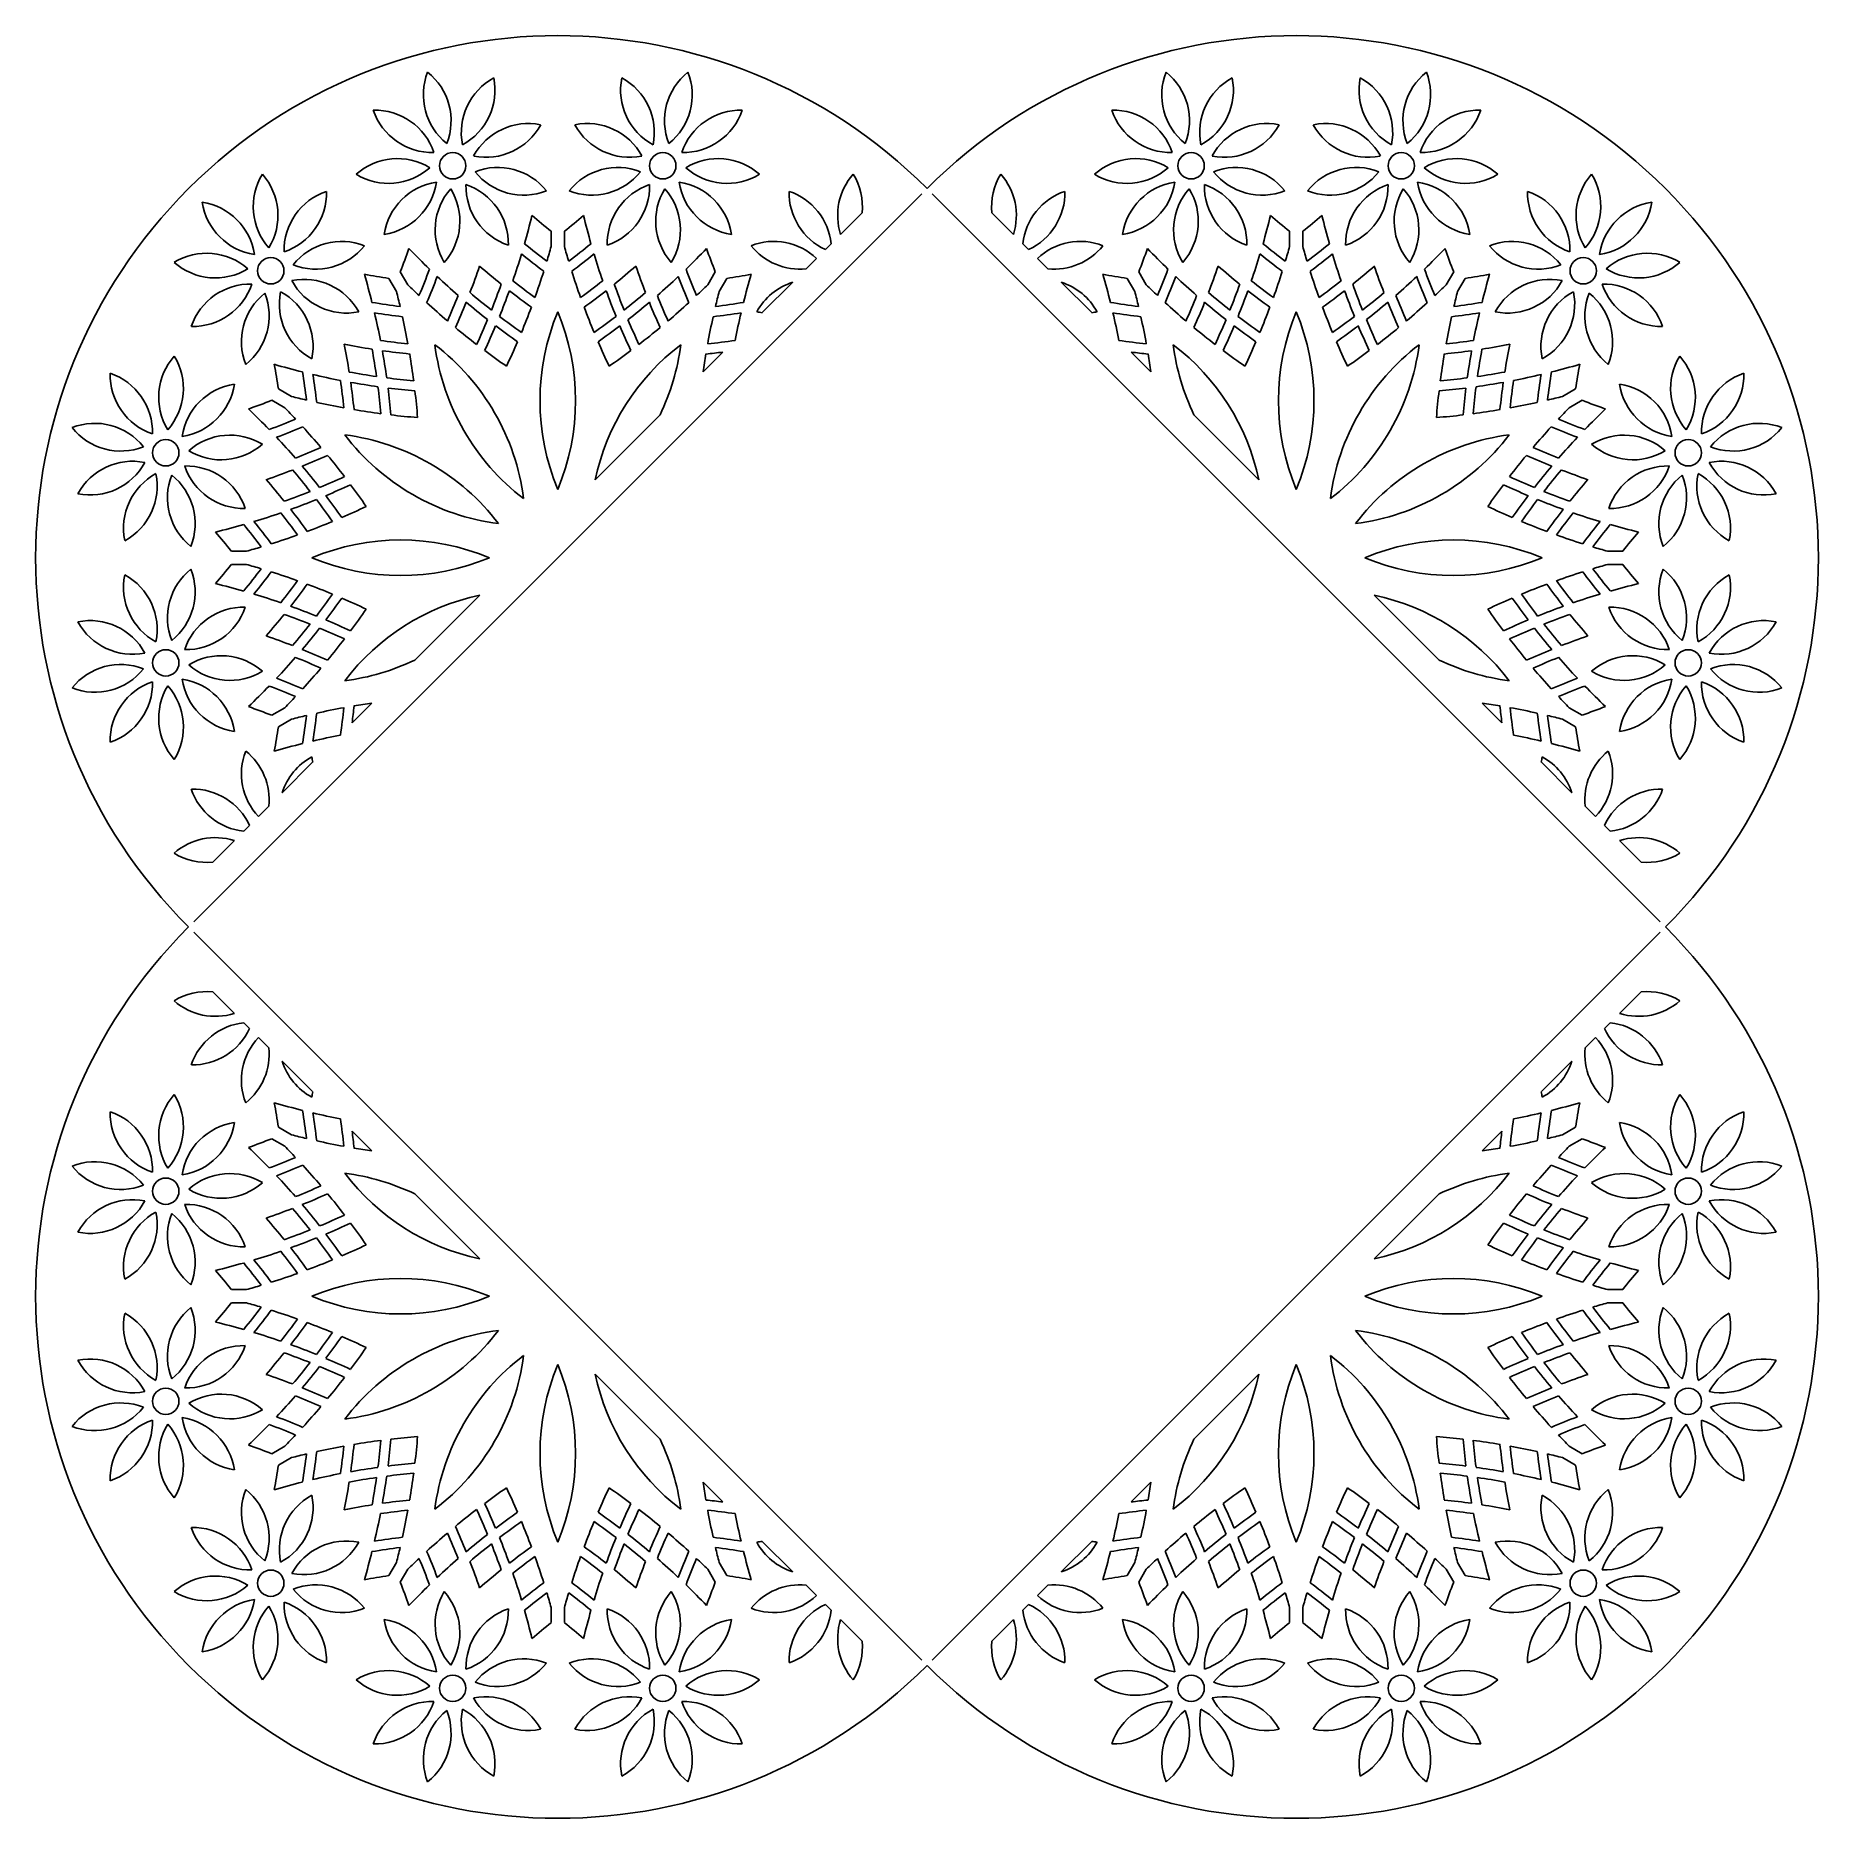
# Model space of a CAD drawing. Extents: x 75 to 323, y 18 to 265.
import ezdxf

# ---------------------------------------------------------------- set-up
doc = ezdxf.new("R2010")
doc.units = 0
doc.layers.get('0').update_dxf_attribs({"linetype": 'CONTINUOUS'})

msp = doc.modelspace()

# ---------------------------------------------------------------- linework, layer by layer
for p, q in [((96.99, 142.23), (198.05, 243.29)), ((199.52, 243.29), (300.58, 142.23)), ((186.79, 237.67), (189.76, 240.64)), ((207.81, 240.64), (210.78, 237.67)), ((146.6, 238.09), (146.6, 235.99)), ((148.43, 235.99), (148.43, 238.09)), ((249.13, 238.09), (249.13, 235.99)), ((250.97, 235.99), (250.97, 238.09)), ((184.69, 235.57), (185.48, 236.36)), ((212.09, 236.36), (212.88, 235.57)), ((182.01, 232.89), (183.45, 234.33)), ((214.12, 234.33), (215.56, 232.89)), ((124.06, 231.56), (125.11, 229.74)), ((126.69, 230.66), (125.65, 232.47)), ((169.39, 232.47), (168.34, 230.66)), ((169.93, 229.74), (170.98, 231.56)), ((175.92, 226.8), (180.14, 231.02)), ((217.43, 231.02), (221.65, 226.8)), ((226.59, 231.56), (227.64, 229.74)), ((229.23, 230.66), (228.18, 232.47)), ((271.92, 232.47), (270.87, 230.66)), ((272.46, 229.74), (273.51, 231.56)), ((167.7, 218.58), (170.45, 221.33)), ((227.12, 221.33), (229.87, 218.58)), ((110.53, 215.17), (108.72, 216.22)), ((288.85, 216.22), (287.03, 215.17)), ((107.8, 214.63), (109.62, 213.58)), ((287.95, 213.58), (289.77, 214.63)), ((152.71, 203.59), (161.72, 212.6)), ((235.85, 212.6), (244.86, 203.59)), ((104.28, 193.67), (102.19, 193.67)), ((295.38, 193.67), (293.28, 193.67)), ((102.19, 191.84), (104.28, 191.84)), ((293.28, 191.84), (295.38, 191.84)), ((127.68, 178.56), (136.68, 187.56)), ((260.88, 187.56), (269.89, 178.56)), ((109.62, 171.93), (107.8, 170.89)), ((118.95, 169.83), (121.7, 172.58)), ((275.87, 172.58), (278.62, 169.83)), ((289.77, 170.89), (287.95, 171.93)), ((108.72, 169.3), (110.53, 170.35)), ((287.03, 170.35), (288.85, 169.3)), ((109.26, 160.14), (113.48, 164.36)), ((284.09, 164.36), (288.31, 160.14)), ((105.95, 156.83), (107.39, 158.27)), ((290.18, 158.27), (291.62, 156.83)), ((99.64, 150.51), (102.61, 153.49)), ((103.92, 154.79), (104.71, 155.59)), ((292.86, 155.59), (293.65, 154.79)), ((294.96, 153.49), (297.93, 150.51)), ((96.99, 140.76), (198.05, 39.69)), ((300.58, 140.76), (199.52, 39.69)), ((99.64, 132.47), (102.61, 129.5)), ((297.93, 132.47), (294.96, 129.5)), ((103.92, 128.19), (104.71, 127.4)), ((293.65, 128.19), (292.86, 127.4)), ((105.95, 126.16), (107.39, 124.72)), ((291.62, 126.16), (290.18, 124.72)), ((109.26, 122.85), (113.48, 118.63)), ((288.31, 122.85), (284.09, 118.63)), ((109.62, 111.05), (107.8, 112.1)), ((108.72, 113.69), (110.53, 112.64)), ((118.95, 113.16), (121.7, 110.41)), ((278.62, 113.16), (275.87, 110.41)), ((288.85, 113.69), (287.03, 112.64)), ((287.95, 111.05), (289.77, 112.1)), ((127.68, 104.43), (136.68, 95.42)), ((269.89, 104.43), (260.88, 95.42)), ((102.19, 91.14), (104.28, 91.14)), ((104.28, 89.31), (102.19, 89.31)), ((295.38, 91.14), (293.28, 91.14)), ((293.28, 89.31), (295.38, 89.31)), ((152.71, 79.39), (161.72, 70.39)), ((244.86, 79.39), (235.85, 70.39)), ((107.8, 68.35), (109.62, 69.4)), ((289.77, 68.35), (287.95, 69.4)), ((110.53, 67.82), (108.72, 66.77)), ((287.03, 67.82), (288.85, 66.77)), ((167.7, 64.41), (170.45, 61.66)), ((229.87, 64.41), (227.12, 61.66)), ((175.92, 56.19), (180.14, 51.97)), ((221.65, 56.19), (217.43, 51.97)), ((124.06, 51.43), (125.11, 53.24)), ((126.69, 52.33), (125.65, 50.51)), ((169.39, 50.51), (168.34, 52.33)), ((169.93, 53.24), (170.98, 51.43)), ((227.64, 53.24), (226.59, 51.43)), ((228.18, 50.51), (229.23, 52.33)), ((270.87, 52.33), (271.92, 50.51)), ((273.51, 51.43), (272.46, 53.24)), ((182.01, 50.1), (183.45, 48.66)), ((215.56, 50.1), (214.12, 48.66)), ((184.69, 47.42), (185.48, 46.62)), ((212.88, 47.42), (212.09, 46.62)), ((146.6, 44.9), (146.6, 46.99)), ((148.43, 46.99), (148.43, 44.9)), ((186.79, 45.32), (189.76, 42.34)), ((210.78, 45.32), (207.81, 42.34)), ((249.13, 46.99), (249.13, 44.9)), ((250.97, 44.9), (250.97, 46.99))]:
    msp.add_line(p, q)
for centre in [(132.93, 247.19), (162.1, 247.19), (235.46, 247.19), (264.64, 247.19), (107.67, 232.61), (289.9, 232.61), (93.09, 207.34), (304.48, 207.34), (93.09, 178.17), (304.48, 178.17), (93.09, 104.81), (304.48, 104.81), (93.09, 75.64), (304.48, 75.64), (107.67, 50.38), (289.9, 50.38), (132.93, 35.79), (162.1, 35.79), (235.46, 35.79), (264.64, 35.79)]:
    msp.add_circle(centre, 1.83)
for centre, radius, start, end in [((147.52, 192.76), 72.5, 45, 225), ((250.05, 192.76), 72.5, 315, 135), ((137.5, 257.05), 8.65, 158.607, 231.393), ((124.05, 253.44), 8.65, 338.607, 51.393), ((170.99, 253.44), 8.65, 128.607, 201.393), ((157.54, 257.05), 8.65, 308.607, 21.393), ((240.03, 257.05), 8.65, 158.607, 231.393), ((226.58, 253.44), 8.65, 338.607, 51.393), ((273.52, 253.44), 8.65, 128.607, 201.393), ((260.07, 257.05), 8.65, 308.607, 21.393), ((142.77, 251.81), 8.65, 118.607, 191.393), ((130.15, 257.69), 8.65, 298.607, 11.393), ((164.89, 257.69), 8.65, 168.607, 241.393), ((152.27, 251.81), 8.65, 348.607, 61.393), ((245.3, 251.81), 8.65, 118.607, 191.393), ((232.68, 257.69), 8.65, 298.607, 11.393), ((267.42, 257.69), 8.65, 168.607, 241.393), ((254.8, 251.81), 8.65, 348.607, 61.393), ((130.1, 257.68), 8.65, 198.607, 271.393), ((122.11, 246.27), 8.65, 18.607, 91.393), ((143.43, 244.41), 8.65, 78.607, 151.393), ((137.55, 257.02), 8.65, 258.607, 331.393), ((151.61, 244.41), 8.65, 28.607, 101.393), ((157.49, 257.02), 8.65, 208.607, 281.393), ((172.93, 246.27), 8.65, 88.607, 161.393), ((164.94, 257.68), 8.65, 268.607, 341.393), ((232.63, 257.68), 8.65, 198.607, 271.393), ((224.64, 246.27), 8.65, 18.607, 91.393), ((245.96, 244.41), 8.65, 78.607, 151.393), ((240.08, 257.02), 8.65, 258.607, 331.393), ((254.14, 244.41), 8.65, 28.607, 101.393), ((260.02, 257.02), 8.65, 208.607, 281.393), ((275.46, 246.27), 8.65, 88.607, 161.393), ((267.47, 257.68), 8.65, 268.607, 341.393), ((125.24, 239.53), 8.65, 58.607, 131.393), ((169.8, 239.53), 8.65, 48.607, 121.393), ((227.77, 239.53), 8.65, 58.607, 131.393), ((272.33, 239.53), 8.65, 48.607, 121.393), ((113.88, 241.52), 8.65, 148.607, 221.393), ((100.01, 240.3), 8.65, 328.607, 41.393), ((124.02, 253.4), 8.65, 238.607, 311.393), ((139.18, 238.31), 8.65, 38.607, 111.393), ((142.79, 251.76), 8.65, 218.607, 291.393), ((155.85, 238.31), 8.65, 68.607, 141.393), ((152.25, 251.76), 8.65, 248.607, 321.393), ((171.02, 253.4), 8.65, 228.607, 301.393), ((195.03, 240.3), 8.65, 138.607, 197.7323), ((181.16, 241.52), 8.65, 354.183, 31.393), ((216.41, 241.52), 8.65, 148.607, 185.817), ((202.54, 240.3), 8.65, 342.2677, 41.393), ((226.55, 253.4), 8.65, 238.607, 311.393), ((241.72, 238.31), 8.65, 38.607, 111.393), ((245.32, 251.76), 8.65, 218.607, 291.393), ((258.38, 238.31), 8.65, 68.607, 141.393), ((254.78, 251.76), 8.65, 248.607, 321.393), ((273.55, 253.4), 8.65, 228.607, 301.393), ((297.56, 240.3), 8.65, 138.607, 211.393), ((283.69, 241.52), 8.65, 318.607, 31.393), ((118.16, 235.44), 8.65, 108.607, 181.393), ((106.75, 243.43), 8.65, 288.607, 1.393), ((131.96, 236.37), 8.65, 98.607, 171.393), ((122.12, 246.22), 8.65, 278.607, 351.393), ((139.14, 238.28), 8.65, 138.607, 211.393), ((125.27, 239.49), 8.65, 318.607, 31.393), ((132.01, 236.37), 8.65, 358.607, 71.393), ((143.42, 244.36), 8.65, 178.607, 251.393), ((163.03, 236.37), 8.65, 108.607, 181.393), ((151.62, 244.36), 8.65, 288.607, 1.393), ((169.77, 239.49), 8.65, 148.607, 221.393), ((155.9, 238.28), 8.65, 328.607, 41.393), ((163.08, 236.37), 8.65, 8.607, 81.393), ((172.92, 246.22), 8.65, 188.607, 261.393), ((176.88, 235.44), 8.65, 6.0992, 71.393), ((188.29, 243.43), 8.65, 178.607, 245.3902), ((220.69, 235.44), 8.65, 108.607, 173.9008), ((209.28, 243.43), 8.65, 294.6098, 1.393), ((234.49, 236.37), 8.65, 98.607, 171.393), ((224.65, 246.22), 8.65, 278.607, 351.393), ((241.67, 238.28), 8.65, 138.607, 211.393), ((227.8, 239.49), 8.65, 318.607, 31.393), ((234.54, 236.37), 8.65, 358.607, 71.393), ((245.95, 244.36), 8.65, 178.607, 251.393), ((265.56, 236.37), 8.65, 108.607, 181.393), ((254.15, 244.36), 8.65, 288.607, 1.393), ((272.3, 239.49), 8.65, 148.607, 221.393), ((258.43, 238.28), 8.65, 328.607, 41.393), ((265.61, 236.37), 8.65, 8.607, 81.393), ((275.45, 246.22), 8.65, 188.607, 261.393), ((279.41, 235.44), 8.65, 358.607, 71.393), ((290.82, 243.43), 8.65, 178.607, 251.393), ((96.85, 233.58), 8.65, 8.607, 81.393), ((106.7, 243.42), 8.65, 188.607, 261.393), ((46.38, 263.93), 100.38, 344.0626, 346.3747), ((199.52, 304.97), 85.28, 229.328, 231.6485), ((95.52, 304.97), 85.28, 308.3515, 310.672), ((248.65, 263.93), 100.38, 193.6253, 195.9374), ((148.92, 263.93), 100.38, 344.0626, 346.3747), ((302.05, 304.97), 85.28, 229.328, 231.6485), ((198.05, 304.97), 85.28, 308.3515, 310.672), ((351.18, 263.93), 100.38, 193.6253, 195.9374), ((290.87, 243.42), 8.65, 278.607, 351.393), ((300.72, 233.58), 8.65, 98.607, 171.393), ((117.53, 228.04), 8.65, 68.607, 141.393), ((113.92, 241.49), 8.65, 248.607, 321.393), ((46.38, 263.93), 85.28, 338.3515, 340.672), ((199.52, 304.97), 100.38, 223.6253, 225.9374), ((199.52, 304.97), 88.94, 230.4674, 233.01), ((46.38, 263.93), 104.04, 343.2371, 344.4216), ((248.65, 263.93), 104.04, 195.5784, 196.7629), ((95.52, 304.97), 88.94, 306.99, 309.5326), ((95.52, 304.97), 100.38, 314.0626, 316.3747), ((248.65, 263.93), 85.28, 199.328, 201.6485), ((177.51, 228.04), 8.65, 46.65, 111.393), ((181.12, 241.49), 8.65, 218.607, 275.9114), ((220.06, 228.04), 8.65, 68.607, 133.35), ((216.45, 241.49), 8.65, 264.0886, 321.393), ((148.92, 263.93), 85.28, 338.3515, 340.672), ((302.05, 304.97), 100.38, 223.6253, 225.9374), ((302.05, 304.97), 88.94, 230.4674, 233.01), ((148.92, 263.93), 104.04, 343.2371, 344.4216), ((351.18, 263.93), 104.04, 195.5784, 196.7629), ((198.05, 304.97), 88.94, 306.99, 309.5326), ((198.05, 304.97), 100.38, 314.0626, 316.3747), ((351.18, 263.93), 85.28, 199.328, 201.6485), ((280.04, 228.04), 8.65, 38.607, 111.393), ((283.65, 241.49), 8.65, 218.607, 291.393), ((98.76, 226.4), 8.65, 48.607, 121.393), ((99.97, 240.27), 8.65, 228.607, 301.393), ((46.38, 263.93), 88.94, 336.99, 339.5326), ((46.38, 263.93), 95.35, 338.8842, 341.2393), ((199.52, 304.97), 95.35, 228.7607, 231.1158), ((46.38, 263.93), 100.38, 340.9753, 343.2113), ((199.52, 304.97), 90.31, 230.8397, 233.3237), ((95.52, 304.97), 90.31, 306.6763, 309.1603), ((248.65, 263.93), 100.38, 196.7887, 199.0247), ((95.52, 304.97), 95.35, 308.8842, 311.2393), ((248.65, 263.93), 95.35, 198.7607, 201.1158), ((248.65, 263.93), 88.94, 200.4674, 203.01), ((148.92, 263.93), 88.94, 336.99, 339.5326), ((148.92, 263.93), 95.35, 338.8842, 341.2393), ((302.05, 304.97), 95.35, 228.7607, 231.1158), ((148.92, 263.93), 100.38, 340.9753, 343.2113), ((302.05, 304.97), 90.31, 230.8397, 233.3237), ((198.05, 304.97), 90.31, 306.6763, 309.1603), ((351.18, 263.93), 100.38, 196.7887, 199.0247), ((198.05, 304.97), 95.35, 308.8842, 311.2393), ((351.18, 263.93), 95.35, 198.7607, 201.1158), ((351.18, 263.93), 88.94, 200.4674, 203.01), ((298.81, 226.4), 8.65, 58.607, 131.393), ((297.6, 240.27), 8.65, 238.607, 311.393), ((104.83, 222.12), 8.65, 88.607, 161.393), ((96.85, 233.53), 8.65, 268.607, 341.393), ((112.28, 222.77), 8.65, 28.607, 101.393), ((118.17, 235.39), 8.65, 208.607, 281.393), ((136.45, 315.93), 85.28, 259.328, 261.6485), ((24.35, 203.83), 100.38, 14.0626, 16.3747), ((199.52, 304.97), 104.04, 225.5784, 226.7629), ((46.38, 263.93), 90.31, 336.6763, 339.1603), ((199.52, 304.97), 100.38, 226.7887, 229.0247), ((46.38, 263.93), 99.01, 338.1894, 340.4154), ((199.52, 304.97), 93.97, 231.7055, 234.0499), ((46.38, 263.93), 104.04, 340.3176, 342.4341), ((248.65, 263.93), 104.04, 197.5659, 199.6824), ((95.52, 304.97), 93.97, 305.9501, 308.2945), ((248.65, 263.93), 99.01, 199.5846, 201.8106), ((95.52, 304.97), 100.38, 310.9753, 313.2113), ((248.65, 263.93), 90.31, 200.8397, 203.3237), ((95.52, 304.97), 104.04, 313.2371, 314.4216), ((158.59, 315.93), 85.28, 278.3515, 280.672), ((270.69, 203.83), 100.38, 163.6253, 165.9374), ((182.75, 222.77), 8.65, 107.6061, 151.393), ((214.81, 222.77), 8.65, 28.607, 72.3939), ((238.98, 315.93), 85.28, 259.328, 261.6485), ((126.88, 203.83), 100.38, 14.0626, 16.3747), ((302.05, 304.97), 104.04, 225.5784, 226.7629), ((148.92, 263.93), 90.31, 336.6763, 339.1603), ((302.05, 304.97), 100.38, 226.7887, 229.0247), ((148.92, 263.93), 99.01, 338.1894, 340.4154), ((302.05, 304.97), 93.97, 231.7055, 234.0499), ((148.92, 263.93), 104.04, 340.3176, 342.4341), ((351.18, 263.93), 104.04, 197.5659, 199.6824), ((198.05, 304.97), 93.97, 305.9501, 308.2945), ((351.18, 263.93), 99.01, 199.5846, 201.8106), ((198.05, 304.97), 100.38, 310.9753, 313.2113), ((351.18, 263.93), 90.31, 200.8397, 203.3237), ((198.05, 304.97), 104.04, 313.2371, 314.4216), ((261.12, 315.93), 85.28, 278.3515, 280.672), ((373.22, 203.83), 100.38, 163.6253, 165.9374), ((285.28, 222.77), 8.65, 78.607, 151.393), ((279.4, 235.39), 8.65, 258.607, 331.393), ((292.73, 222.12), 8.65, 18.607, 91.393), ((300.72, 233.53), 8.65, 198.607, 271.393), ((112.24, 222.75), 8.65, 128.607, 201.393), ((98.79, 226.36), 8.65, 308.607, 21.393), ((117.5, 227.99), 8.65, 168.607, 241.393), ((104.89, 222.11), 8.65, 348.607, 61.393), ((136.45, 315.93), 88.94, 260.4674, 263.01), ((24.35, 203.83), 104.04, 13.2371, 14.4216), ((199.52, 304.97), 104.04, 227.5659, 229.6824), ((46.38, 263.93), 93.97, 335.9501, 338.2945), ((46.38, 263.93), 95.35, 335.7156, 338.0129), ((199.52, 304.97), 100.38, 229.8521, 232.0347), ((199.52, 304.97), 99.01, 229.5846, 231.8106), ((46.38, 263.93), 100.38, 337.9653, 340.1479), ((199.52, 304.97), 95.35, 231.9871, 234.2844), ((95.52, 304.97), 95.35, 305.7156, 308.0129), ((248.65, 263.93), 100.38, 199.8521, 202.0347), ((95.52, 304.97), 99.01, 308.1894, 310.4154), ((95.52, 304.97), 100.38, 307.9653, 310.1479), ((248.65, 263.93), 95.35, 201.9871, 204.2844), ((248.65, 263.93), 93.97, 201.7055, 204.0499), ((95.52, 304.97), 104.04, 310.3176, 312.4341), ((270.69, 203.83), 104.04, 165.5784, 166.7629), ((158.59, 315.93), 88.94, 276.99, 279.5326), ((238.98, 315.93), 88.94, 260.4674, 263.01), ((126.88, 203.83), 104.04, 13.2371, 14.4216), ((302.05, 304.97), 104.04, 227.5659, 229.6824), ((148.92, 263.93), 93.97, 335.9501, 338.2945), ((148.92, 263.93), 95.35, 335.7156, 338.0129), ((302.05, 304.97), 100.38, 229.8521, 232.0347), ((302.05, 304.97), 99.01, 229.5846, 231.8106), ((148.92, 263.93), 100.38, 337.9653, 340.1479), ((302.05, 304.97), 95.35, 231.9871, 234.2844), ((198.05, 304.97), 95.35, 305.7156, 308.0129), ((351.18, 263.93), 100.38, 199.8521, 202.0347), ((198.05, 304.97), 99.01, 308.1894, 310.4154), ((198.05, 304.97), 100.38, 307.9653, 310.1479), ((351.18, 263.93), 95.35, 201.9871, 204.2844), ((351.18, 263.93), 93.97, 201.7055, 204.0499), ((198.05, 304.97), 104.04, 310.3176, 312.4341), ((373.22, 203.83), 104.04, 165.5784, 166.7629), ((261.12, 315.93), 88.94, 276.99, 279.5326), ((292.68, 222.11), 8.65, 118.607, 191.393), ((280.07, 227.99), 8.65, 298.607, 11.393), ((298.78, 226.36), 8.65, 158.607, 231.393), ((285.33, 222.75), 8.65, 338.607, 51.393), ((136.45, 315.93), 90.31, 260.8397, 263.3237), ((24.35, 203.83), 100.38, 10.9753, 13.2113), ((24.35, 203.83), 104.04, 10.3176, 12.4341), ((46.38, 263.93), 99.01, 335.1798, 337.3634), ((199.52, 304.97), 99.01, 232.6366, 234.8202), ((46.38, 263.93), 104.04, 337.4543, 339.5319), ((176.99, 214.58), 31.94, 157.3036, 202.6964), ((118.05, 214.58), 31.94, 337.3036, 22.6964), ((248.65, 263.93), 104.04, 200.4681, 202.5457), ((95.52, 304.97), 99.01, 305.1798, 307.3634), ((248.65, 263.93), 99.01, 202.6366, 204.8202), ((270.69, 203.83), 104.04, 167.5659, 169.6824), ((158.59, 315.93), 90.31, 276.6763, 279.1603), ((270.69, 203.83), 100.38, 166.7887, 169.0247), ((176.87, 235.39), 8.65, 258.607, 263.6805), ((220.7, 235.39), 8.65, 276.3195, 281.393), ((238.98, 315.93), 90.31, 260.8397, 263.3237), ((126.88, 203.83), 100.38, 10.9753, 13.2113), ((126.88, 203.83), 104.04, 10.3176, 12.4341), ((148.92, 263.93), 99.01, 335.1798, 337.3634), ((302.05, 304.97), 99.01, 232.6366, 234.8202), ((148.92, 263.93), 104.04, 337.4543, 339.5319), ((279.52, 214.58), 31.94, 157.3036, 202.6964), ((220.58, 214.58), 31.94, 337.3036, 22.6964), ((351.18, 263.93), 104.04, 200.4681, 202.5457), ((198.05, 304.97), 99.01, 305.1798, 307.3634), ((351.18, 263.93), 99.01, 202.6366, 204.8202), ((373.22, 203.83), 104.04, 167.5659, 169.6824), ((261.12, 315.93), 90.31, 276.6763, 279.1603), ((373.22, 203.83), 100.38, 166.7887, 169.0247), ((136.45, 315.93), 93.97, 261.7055, 264.0499), ((199.52, 304.97), 104.04, 230.4681, 232.5457), ((46.38, 263.93), 100.38, 335.0097, 337.1547), ((199.52, 304.97), 100.38, 232.8453, 234.9903), ((95.52, 304.97), 100.38, 305.0097, 307.1547), ((248.65, 263.93), 100.38, 202.8453, 204.9903), ((95.52, 304.97), 104.04, 307.4543, 309.5319), ((158.59, 315.93), 93.97, 275.9501, 278.2945), ((238.98, 315.93), 93.97, 261.7055, 264.0499), ((302.05, 304.97), 104.04, 230.4681, 232.5457), ((148.92, 263.93), 100.38, 335.0097, 337.1547), ((302.05, 304.97), 100.38, 232.8453, 234.9903), ((198.05, 304.97), 100.38, 305.0097, 307.1547), ((351.18, 263.93), 100.38, 202.8453, 204.9903), ((198.05, 304.97), 104.04, 307.4543, 309.5319), ((261.12, 315.93), 93.97, 275.9501, 278.2945), ((100.75, 215.04), 8.65, 138.607, 211.393), ((86.88, 216.26), 8.65, 318.607, 31.393), ((136.45, 315.93), 95.35, 258.7607, 261.1158), ((24.35, 203.83), 95.35, 8.8842, 11.2393), ((24.35, 203.83), 99.01, 8.1894, 10.4154), ((136.45, 315.93), 95.35, 261.9871, 264.2844), ((24.35, 203.83), 100.38, 7.9653, 10.1479), ((24.35, 203.83), 104.04, 7.4543, 9.5319), ((162.13, 226.39), 31.94, 187.3036, 232.6964), ((111.09, 196.93), 31.94, 7.3036, 52.6964), ((199.52, 304.97), 104.04, 233.3192, 235.3698), ((46.38, 263.93), 104.04, 334.6302, 336.6808), ((183.95, 196.93), 31.94, 127.3036, 167.9513), ((248.65, 263.93), 104.04, 203.3192, 205.3698), ((95.52, 304.97), 104.04, 304.6302, 306.6808), ((132.91, 226.39), 31.94, 334.4177, 352.6964), ((270.69, 203.83), 104.04, 170.4681, 171.8498), ((158.59, 315.93), 95.35, 275.7156, 277.1425), ((238.98, 315.93), 95.35, 262.8575, 264.2844), ((126.88, 203.83), 104.04, 8.1502, 9.5319), ((264.66, 226.39), 31.94, 187.3036, 205.5823), ((213.62, 196.93), 31.94, 12.0487, 52.6964), ((302.05, 304.97), 104.04, 233.3192, 235.3698), ((148.92, 263.93), 104.04, 334.6302, 336.6808), ((286.48, 196.93), 31.94, 127.3036, 172.6964), ((235.44, 226.39), 31.94, 307.3036, 352.6964), ((351.18, 263.93), 104.04, 203.3192, 205.3698), ((198.05, 304.97), 104.04, 304.6302, 306.6808), ((373.22, 203.83), 104.04, 170.4681, 172.5457), ((261.12, 315.93), 95.35, 275.7156, 278.0129), ((373.22, 203.83), 100.38, 169.8521, 172.0347), ((373.22, 203.83), 99.01, 169.5846, 171.8106), ((261.12, 315.93), 95.35, 278.8842, 281.2393), ((373.22, 203.83), 95.35, 168.7607, 171.1158), ((310.69, 216.26), 8.65, 148.607, 221.393), ((296.82, 215.04), 8.65, 328.607, 41.393), ((94.01, 218.17), 8.65, 178.607, 251.393), ((82.6, 210.18), 8.65, 358.607, 71.393), ((136.45, 315.93), 100.38, 253.6253, 255.9374), ((24.35, 203.83), 85.28, 8.3515, 10.672), ((24.35, 203.83), 88.94, 6.99, 9.5326), ((136.45, 315.93), 100.38, 256.7887, 259.0247), ((24.35, 203.83), 90.31, 6.6763, 9.1603), ((136.45, 315.93), 99.01, 259.5846, 261.8106), ((261.12, 315.93), 99.01, 278.1894, 280.4154), ((261.12, 315.93), 100.38, 280.9753, 283.2113), ((373.22, 203.83), 90.31, 170.8397, 173.3237), ((373.22, 203.83), 88.94, 170.4674, 173.01), ((261.12, 315.93), 100.38, 284.0626, 286.3747), ((373.22, 203.83), 85.28, 169.328, 171.6485), ((314.97, 210.18), 8.65, 108.607, 181.393), ((303.56, 218.17), 8.65, 288.607, 1.393), ((103.9, 208.32), 8.65, 98.607, 171.393), ((94.06, 218.16), 8.65, 278.607, 351.393), ((24.35, 203.83), 93.97, 5.9501, 8.2945), ((136.45, 315.93), 100.38, 259.8521, 262.0347), ((24.35, 203.83), 95.35, 5.7156, 8.0129), ((24.35, 203.83), 99.01, 5.1798, 7.3634), ((136.45, 315.93), 99.01, 262.6366, 264.8202), ((136.45, 315.93), 100.38, 262.8453, 264.9903), ((24.35, 203.83), 100.38, 5.0097, 7.1547), ((24.35, 203.83), 104.04, 4.6302, 6.6808), ((373.22, 203.83), 104.04, 173.3192, 175.3698), ((261.12, 315.93), 100.38, 275.0097, 277.1547), ((261.12, 315.93), 99.01, 275.1798, 277.3634), ((373.22, 203.83), 100.38, 172.8453, 174.9903), ((373.22, 203.83), 99.01, 172.6366, 174.8202), ((261.12, 315.93), 100.38, 277.9653, 280.1479), ((373.22, 203.83), 95.35, 171.9871, 174.2844), ((373.22, 203.83), 93.97, 171.7055, 174.0499), ((293.67, 208.32), 8.65, 8.607, 81.393), ((303.51, 218.16), 8.65, 188.607, 261.393), ((76.34, 293.89), 85.28, 289.328, 291.6485), ((35.31, 140.76), 100.38, 44.0626, 46.3747), ((35.31, 140.76), 104.04, 43.2371, 44.4216), ((136.45, 315.93), 104.04, 255.5784, 256.7629), ((136.45, 315.93), 104.04, 257.5659, 259.6824), ((136.45, 315.93), 104.04, 260.4681, 262.5457), ((261.12, 315.93), 104.04, 277.4543, 279.5319), ((261.12, 315.93), 104.04, 280.3176, 282.4341), ((261.12, 315.93), 104.04, 283.2371, 284.4216), ((362.26, 140.76), 104.04, 135.5784, 136.7629), ((321.23, 293.89), 85.28, 248.3515, 250.672), ((362.26, 140.76), 100.38, 133.6253, 135.9374), ((83.23, 202.78), 8.65, 38.607, 111.393), ((86.83, 216.23), 8.65, 218.607, 291.393), ((76.34, 293.89), 88.94, 290.4674, 293.01), ((76.34, 293.89), 90.31, 290.8397, 293.3237), ((35.31, 140.76), 104.04, 40.3176, 42.4341), ((136.45, 315.93), 104.04, 263.3192, 265.3698), ((261.12, 315.93), 104.04, 274.6302, 276.6808), ((362.26, 140.76), 104.04, 137.5659, 139.6824), ((321.23, 293.89), 90.31, 246.6763, 249.1603), ((321.23, 293.89), 88.94, 246.99, 249.5326), ((314.34, 202.78), 8.65, 68.607, 141.393), ((310.73, 216.23), 8.65, 248.607, 321.393), ((102, 201.14), 8.65, 58.607, 131.393), ((100.78, 215.01), 8.65, 238.607, 311.393), ((35.31, 140.76), 100.38, 40.9753, 43.2113), ((76.34, 293.89), 93.97, 291.7055, 294.0499), ((143.35, 229.19), 31.94, 217.3036, 262.6964), ((113.88, 178.15), 31.94, 37.3036, 82.6964), ((283.69, 178.15), 31.94, 97.3036, 142.6964), ((254.22, 229.19), 31.94, 277.3036, 322.6964), ((321.23, 293.89), 93.97, 245.9501, 248.2945), ((362.26, 140.76), 100.38, 136.7887, 139.0247), ((295.57, 201.14), 8.65, 48.607, 121.393), ((296.79, 215.01), 8.65, 228.607, 301.393), ((88.47, 197.51), 8.65, 78.607, 151.393), ((82.59, 210.13), 8.65, 258.607, 331.393), ((103.91, 208.26), 8.65, 198.607, 271.393), ((95.92, 196.86), 8.65, 18.607, 91.393), ((76.34, 293.89), 95.35, 291.9871, 294.2844), ((35.31, 140.76), 100.38, 37.9653, 40.1479), ((35.31, 140.76), 104.04, 37.4543, 39.5319), ((362.26, 140.76), 104.04, 140.4681, 142.5457), ((321.23, 293.89), 95.35, 245.7156, 248.0129), ((362.26, 140.76), 100.38, 139.8521, 142.0347), ((293.66, 208.26), 8.65, 268.607, 341.393), ((301.65, 196.86), 8.65, 88.607, 161.393), ((309.1, 197.51), 8.65, 28.607, 101.393), ((314.98, 210.13), 8.65, 208.607, 281.393), ((95.87, 196.85), 8.65, 118.607, 191.393), ((83.25, 202.73), 8.65, 298.607, 11.393), ((101.97, 201.09), 8.65, 158.607, 231.393), ((88.52, 197.49), 8.65, 338.607, 51.393), ((76.34, 293.89), 95.35, 288.7607, 291.1158), ((35.31, 140.76), 95.35, 38.8842, 41.2393), ((35.31, 140.76), 99.01, 38.1894, 40.4154), ((76.34, 293.89), 99.01, 292.6366, 294.8202), ((321.23, 293.89), 99.01, 245.1798, 247.3634), ((362.26, 140.76), 99.01, 139.5846, 141.8106), ((321.23, 293.89), 95.35, 248.8842, 251.2393), ((362.26, 140.76), 95.35, 138.7607, 141.1158), ((309.05, 197.49), 8.65, 128.607, 201.393), ((295.6, 201.09), 8.65, 308.607, 21.393), ((314.32, 202.73), 8.65, 168.607, 241.393), ((301.7, 196.85), 8.65, 348.607, 61.393), ((76.34, 293.89), 99.01, 289.5846, 291.8106), ((76.34, 293.89), 100.38, 289.8521, 292.0347), ((35.31, 140.76), 99.01, 35.1798, 37.3634), ((76.34, 293.89), 100.38, 292.8453, 294.9903), ((35.31, 140.76), 100.38, 35.0097, 37.1547), ((35.31, 140.76), 104.04, 34.6302, 36.6808), ((362.26, 140.76), 104.04, 143.3192, 145.3698), ((321.23, 293.89), 100.38, 245.0097, 247.1547), ((362.26, 140.76), 100.38, 142.8453, 144.9903), ((362.26, 140.76), 99.01, 142.6366, 144.8202), ((321.23, 293.89), 100.38, 247.9653, 250.1479), ((321.23, 293.89), 99.01, 248.1894, 250.4154), ((76.34, 293.89), 100.38, 286.7887, 289.0247), ((35.31, 140.76), 93.97, 35.9501, 38.2945), ((35.31, 140.76), 95.35, 35.7156, 38.0129), ((76.34, 293.89), 104.04, 293.3192, 295.3698), ((321.23, 293.89), 104.04, 244.6302, 246.6808), ((362.26, 140.76), 95.35, 141.9871, 144.2844), ((362.26, 140.76), 93.97, 141.7055, 144.0499), ((321.23, 293.89), 100.38, 250.9753, 253.2113), ((76.34, 293.89), 100.38, 283.6253, 285.9374), ((35.31, 140.76), 85.28, 38.3515, 40.672), ((35.31, 140.76), 88.94, 36.99, 39.5326), ((35.31, 140.76), 90.31, 36.6763, 39.1603), ((76.34, 293.89), 104.04, 287.5659, 289.6824), ((76.34, 293.89), 104.04, 290.4681, 292.5457), ((321.23, 293.89), 104.04, 247.4543, 249.5319), ((321.23, 293.89), 104.04, 250.3176, 252.4341), ((362.26, 140.76), 90.31, 140.8397, 143.3237), ((362.26, 140.76), 88.94, 140.4674, 143.01), ((321.23, 293.89), 100.38, 254.0626, 256.3747), ((362.26, 140.76), 85.28, 139.328, 141.6485), ((76.34, 293.89), 104.04, 285.5784, 286.7629), ((125.69, 163.29), 31.94, 67.3036, 112.6964), ((271.88, 163.29), 31.94, 67.3036, 112.6964), ((321.23, 293.89), 104.04, 253.2371, 254.4216), ((101.97, 184.42), 8.65, 128.607, 201.393), ((88.52, 188.03), 8.65, 308.607, 21.393), ((35.31, 244.76), 85.28, 319.328, 321.6485), ((35.31, 244.76), 88.94, 320.4674, 323.01), ((76.34, 91.62), 104.04, 73.2371, 74.4216), ((35.31, 244.76), 90.31, 320.8397, 323.3237), ((76.34, 91.62), 104.04, 70.3176, 72.4341), ((125.69, 222.23), 31.94, 247.3036, 292.6964), ((271.88, 222.23), 31.94, 247.3036, 292.6964), ((321.23, 91.62), 104.04, 107.5659, 109.6824), ((362.26, 244.76), 90.31, 216.6763, 219.1603), ((321.23, 91.62), 104.04, 105.5784, 106.7629), ((362.26, 244.76), 88.94, 216.99, 219.5326), ((362.26, 244.76), 85.28, 218.3515, 220.672), ((309.05, 188.03), 8.65, 158.607, 231.393), ((295.6, 184.42), 8.65, 338.607, 51.393), ((95.87, 188.67), 8.65, 168.607, 241.393), ((83.25, 182.79), 8.65, 348.607, 61.393), ((76.34, 91.62), 100.38, 74.0626, 76.3747), ((35.31, 244.76), 93.97, 321.7055, 324.0499), ((35.31, 244.76), 95.35, 321.9871, 324.2844), ((76.34, 91.62), 104.04, 67.4543, 69.5319), ((321.23, 91.62), 104.04, 110.4681, 112.5457), ((362.26, 244.76), 95.35, 215.7156, 218.0129), ((362.26, 244.76), 93.97, 215.9501, 218.2945), ((321.23, 91.62), 100.38, 103.6253, 105.9374), ((314.32, 182.79), 8.65, 118.607, 191.393), ((301.7, 188.67), 8.65, 298.607, 11.393), ((103.91, 177.25), 8.65, 88.607, 161.393), ((95.92, 188.66), 8.65, 268.607, 341.393), ((76.34, 91.62), 100.38, 70.9753, 73.2113), ((76.34, 91.62), 100.38, 67.9653, 70.1479), ((35.31, 244.76), 99.01, 322.6366, 324.8202), ((35.31, 244.76), 100.38, 322.8453, 324.9903), ((76.34, 91.62), 104.04, 64.6302, 66.6808), ((143.35, 156.33), 31.94, 102.0487, 142.6964), ((254.22, 156.33), 31.94, 37.3036, 77.9513), ((321.23, 91.62), 104.04, 113.3192, 115.3698), ((362.26, 244.76), 100.38, 215.0097, 217.1547), ((362.26, 244.76), 99.01, 215.1798, 217.3634), ((321.23, 91.62), 100.38, 109.8521, 112.0347), ((321.23, 91.62), 100.38, 106.7887, 109.0247), ((293.66, 177.25), 8.65, 18.607, 91.393), ((301.65, 188.66), 8.65, 198.607, 271.393), ((82.59, 175.39), 8.65, 28.607, 101.393), ((88.47, 188.01), 8.65, 208.607, 281.393), ((35.31, 244.76), 95.35, 318.7607, 321.1158), ((76.34, 91.62), 99.01, 68.1894, 70.4154), ((35.31, 244.76), 99.01, 319.5846, 321.8106), ((76.34, 91.62), 100.38, 65.0097, 67.1547), ((35.31, 244.76), 104.04, 323.3192, 325.3698), ((362.26, 244.76), 104.04, 214.6302, 216.6808), ((321.23, 91.62), 100.38, 112.8453, 114.9903), ((321.23, 91.62), 99.01, 109.5846, 111.8106), ((362.26, 244.76), 99.01, 218.1894, 220.4154), ((362.26, 244.76), 95.35, 218.8842, 221.2393), ((314.98, 175.39), 8.65, 78.607, 151.393), ((309.1, 188.01), 8.65, 258.607, 331.393), ((76.34, 91.62), 95.35, 68.8842, 71.2393), ((35.31, 244.76), 100.38, 319.8521, 322.0347), ((76.34, 91.62), 99.01, 65.1798, 67.3634), ((35.31, 244.76), 104.04, 320.4681, 322.5457), ((321.23, 91.62), 99.01, 112.6366, 114.8202), ((362.26, 244.76), 104.04, 217.4543, 219.5319), ((362.26, 244.76), 100.38, 217.9653, 220.1479), ((321.23, 91.62), 95.35, 108.7607, 111.1158), ((100.78, 170.51), 8.65, 48.607, 121.393), ((35.31, 244.76), 100.38, 316.7887, 319.0247), ((76.34, 91.62), 93.97, 65.9501, 68.2945), ((76.34, 91.62), 95.35, 65.7156, 68.0129), ((113.88, 207.37), 31.94, 277.3036, 295.5823), ((283.69, 207.37), 31.94, 244.4177, 262.6964), ((321.23, 91.62), 95.35, 111.9871, 114.2844), ((321.23, 91.62), 93.97, 111.7055, 114.0499), ((362.26, 244.76), 100.38, 220.9753, 223.2113), ((296.79, 170.51), 8.65, 58.607, 131.393), ((86.83, 169.29), 8.65, 68.607, 141.393), ((83.23, 182.74), 8.65, 248.607, 321.393), ((103.9, 177.2), 8.65, 188.607, 261.393), ((94.06, 167.36), 8.65, 8.607, 81.393), ((102, 184.38), 8.65, 228.607, 301.393), ((76.34, 91.62), 90.31, 66.6763, 69.1603), ((35.31, 244.76), 104.04, 317.5659, 319.6824), ((362.26, 244.76), 104.04, 220.3176, 222.4341), ((321.23, 91.62), 90.31, 110.8397, 113.3237), ((295.57, 184.38), 8.65, 238.607, 311.393), ((293.67, 177.2), 8.65, 278.607, 351.393), ((303.51, 167.36), 8.65, 98.607, 171.393), ((310.73, 169.29), 8.65, 38.607, 111.393), ((314.34, 182.74), 8.65, 218.607, 291.393), ((82.6, 175.34), 8.65, 288.607, 1.393), ((94.01, 167.35), 8.65, 108.607, 181.393), ((100.75, 170.47), 8.65, 148.607, 221.393), ((86.88, 169.26), 8.65, 328.607, 41.393), ((35.31, 244.76), 100.38, 313.6253, 315.9374), ((76.34, 91.62), 88.94, 66.99, 69.5326), ((35.31, 244.76), 104.04, 315.5784, 316.7629), ((321.23, 91.62), 88.94, 110.4674, 113.01), ((362.26, 244.76), 104.04, 223.2371, 224.4216), ((362.26, 244.76), 100.38, 224.0626, 226.3747), ((310.69, 169.26), 8.65, 138.607, 211.393), ((296.82, 170.47), 8.65, 318.607, 31.393), ((303.56, 167.35), 8.65, 358.607, 71.393), ((314.97, 175.34), 8.65, 178.607, 251.393), ((76.34, 91.62), 85.28, 68.3515, 70.672), ((136.45, 69.59), 104.04, 103.2371, 104.4216), ((24.35, 181.69), 88.94, 350.4674, 353.01), ((24.35, 181.69), 90.31, 350.8397, 353.3237), ((136.45, 69.59), 104.04, 100.3176, 102.4341), ((24.35, 181.69), 93.97, 351.7055, 354.0499), ((24.35, 181.69), 95.35, 352.8575, 354.2844), ((136.45, 69.59), 104.04, 98.1502, 99.5319), ((261.12, 69.59), 104.04, 80.4681, 81.8498), ((373.22, 181.69), 95.35, 185.7156, 187.1425), ((261.12, 69.59), 104.04, 77.5659, 79.6824), ((373.22, 181.69), 93.97, 185.9501, 188.2945), ((373.22, 181.69), 90.31, 186.6763, 189.1603), ((261.12, 69.59), 104.04, 75.5784, 76.7629), ((373.22, 181.69), 88.94, 186.99, 189.5326), ((321.23, 91.62), 85.28, 109.328, 111.6485), ((24.35, 181.69), 85.28, 349.328, 351.6485), ((373.22, 181.69), 85.28, 188.3515, 190.672), ((112.24, 162.76), 8.65, 158.607, 223.35), ((98.79, 159.16), 8.65, 354.0886, 51.393), ((136.45, 69.59), 100.38, 104.0626, 106.3747), ((136.45, 69.59), 100.38, 100.9753, 103.2113), ((261.12, 69.59), 100.38, 76.7887, 79.0247), ((261.12, 69.59), 100.38, 73.6253, 75.9374), ((298.78, 159.16), 8.65, 128.607, 185.9114), ((285.33, 162.76), 8.65, 316.65, 21.393), ((117.5, 157.52), 8.65, 118.607, 162.3939), ((104.89, 163.41), 8.65, 6.3195, 11.393), ((292.68, 163.41), 8.65, 168.607, 173.6805), ((280.07, 157.52), 8.65, 17.6061, 61.393), ((96.85, 151.99), 8.65, 24.6098, 91.393), ((104.83, 163.39), 8.65, 198.607, 263.9008), ((300.72, 151.99), 8.65, 88.607, 155.3902), ((292.73, 163.39), 8.65, 276.0992, 341.393), ((99.97, 145.25), 8.65, 72.2677, 131.393), ((297.6, 145.25), 8.65, 48.607, 107.7323), ((98.76, 159.12), 8.65, 238.607, 275.817), ((298.81, 159.12), 8.65, 264.183, 301.393), ((147.52, 90.23), 72.5, 135, 315), ((250.05, 90.23), 72.5, 225, 45), ((98.76, 123.87), 8.65, 84.183, 121.393), ((99.97, 137.74), 8.65, 228.607, 287.7323), ((297.6, 137.74), 8.65, 252.2677, 311.393), ((298.81, 123.87), 8.65, 58.607, 95.817), ((104.83, 119.59), 8.65, 96.0992, 161.393), ((96.85, 131), 8.65, 268.607, 335.3902), ((300.72, 131), 8.65, 204.6098, 271.393), ((292.73, 119.59), 8.65, 18.607, 83.9008), ((112.24, 120.22), 8.65, 136.65, 201.393), ((98.79, 123.83), 8.65, 308.607, 5.9114), ((298.78, 123.83), 8.65, 174.0886, 231.393), ((285.33, 120.22), 8.65, 338.607, 43.35), ((117.5, 125.46), 8.65, 197.6061, 241.393), ((280.07, 125.46), 8.65, 298.607, 342.3939), ((100.75, 112.51), 8.65, 138.607, 211.393), ((86.88, 113.72), 8.65, 318.607, 31.393), ((24.35, 101.3), 85.28, 8.3515, 10.672), ((136.45, 213.4), 100.38, 253.6253, 255.9374), ((104.89, 119.58), 8.65, 348.607, 353.6805), ((292.68, 119.58), 8.65, 186.3195, 191.393), ((261.12, 213.4), 100.38, 284.0626, 286.3747), ((373.22, 101.3), 85.28, 169.328, 171.6485), ((310.69, 113.72), 8.65, 148.607, 221.393), ((296.82, 112.51), 8.65, 328.607, 41.393), ((82.6, 107.65), 8.65, 358.607, 71.393), ((94.01, 115.64), 8.65, 178.607, 251.393), ((103.9, 105.79), 8.65, 98.607, 171.393), ((94.06, 115.63), 8.65, 278.607, 351.393), ((24.35, 101.3), 88.94, 6.99, 9.5326), ((24.35, 101.3), 90.31, 6.6763, 9.1603), ((136.45, 213.4), 100.38, 256.7887, 259.0247), ((24.35, 101.3), 93.97, 5.9501, 8.2945), ((373.22, 101.3), 93.97, 171.7055, 174.0499), ((261.12, 213.4), 100.38, 280.9753, 283.2113), ((373.22, 101.3), 90.31, 170.8397, 173.3237), ((373.22, 101.3), 88.94, 170.4674, 173.01), ((293.67, 105.79), 8.65, 8.607, 81.393), ((303.51, 115.63), 8.65, 188.607, 261.393), ((314.97, 107.65), 8.65, 108.607, 181.393), ((303.56, 115.64), 8.65, 288.607, 1.393), ((76.34, 191.36), 85.28, 289.328, 291.6485), ((136.45, 213.4), 104.04, 255.5784, 256.7629), ((136.45, 213.4), 104.04, 257.5659, 259.6824), ((24.35, 101.3), 95.35, 5.7156, 7.1425), ((373.22, 101.3), 95.35, 172.8575, 174.2844), ((261.12, 213.4), 104.04, 280.3176, 282.4341), ((261.12, 213.4), 104.04, 283.2371, 284.4216), ((321.23, 191.36), 85.28, 248.3515, 250.672), ((35.31, 38.23), 100.38, 44.0626, 46.3747), ((76.34, 191.36), 88.94, 290.4674, 293.01), ((35.31, 38.23), 104.04, 43.2371, 44.4216), ((136.45, 213.4), 104.04, 260.4681, 261.8498), ((261.12, 213.4), 104.04, 278.1502, 279.5319), ((362.26, 38.23), 104.04, 135.5784, 136.7629), ((321.23, 191.36), 88.94, 246.99, 249.5326), ((362.26, 38.23), 100.38, 133.6253, 135.9374), ((83.23, 100.25), 8.65, 38.607, 111.393), ((86.83, 113.7), 8.65, 218.607, 291.393), ((102, 98.61), 8.65, 58.607, 131.393), ((76.34, 191.36), 90.31, 290.8397, 293.3237), ((35.31, 38.23), 100.38, 40.9753, 43.2113), ((35.31, 38.23), 104.04, 40.3176, 42.4341), ((113.88, 75.62), 31.94, 64.4177, 82.6964), ((143.35, 126.66), 31.94, 217.3036, 257.9513), ((254.22, 126.66), 31.94, 282.0487, 322.6964), ((283.69, 75.62), 31.94, 97.3036, 115.5823), ((362.26, 38.23), 104.04, 137.5659, 139.6824), ((321.23, 191.36), 90.31, 246.6763, 249.1603), ((362.26, 38.23), 100.38, 136.7887, 139.0247), ((295.57, 98.61), 8.65, 48.607, 121.393), ((314.34, 100.25), 8.65, 68.607, 141.393), ((310.73, 113.7), 8.65, 248.607, 321.393), ((100.78, 112.47), 8.65, 238.607, 311.393), ((76.34, 191.36), 93.97, 291.7055, 294.0499), ((76.34, 191.36), 95.35, 291.9871, 294.2844), ((35.31, 38.23), 104.04, 37.4543, 39.5319), ((362.26, 38.23), 104.04, 140.4681, 142.5457), ((321.23, 191.36), 95.35, 245.7156, 248.0129), ((321.23, 191.36), 93.97, 245.9501, 248.2945), ((296.79, 112.47), 8.65, 228.607, 301.393), ((88.47, 94.98), 8.65, 78.607, 151.393), ((82.59, 107.6), 8.65, 258.607, 331.393), ((95.87, 94.32), 8.65, 118.607, 191.393), ((83.25, 100.2), 8.65, 298.607, 11.393), ((101.97, 98.56), 8.65, 158.607, 231.393), ((88.52, 94.96), 8.65, 338.607, 51.393), ((95.92, 94.33), 8.65, 18.607, 91.393), ((103.91, 105.73), 8.65, 198.607, 271.393), ((76.34, 191.36), 95.35, 288.7607, 291.1158), ((35.31, 38.23), 99.01, 38.1894, 40.4154), ((35.31, 38.23), 100.38, 37.9653, 40.1479), ((76.34, 191.36), 99.01, 292.6366, 294.8202), ((321.23, 191.36), 99.01, 245.1798, 247.3634), ((362.26, 38.23), 100.38, 139.8521, 142.0347), ((362.26, 38.23), 99.01, 139.5846, 141.8106), ((321.23, 191.36), 95.35, 248.8842, 251.2393), ((301.65, 94.33), 8.65, 88.607, 161.393), ((293.66, 105.73), 8.65, 268.607, 341.393), ((309.05, 94.96), 8.65, 128.607, 201.393), ((295.6, 98.56), 8.65, 308.607, 21.393), ((314.32, 100.2), 8.65, 168.607, 241.393), ((301.7, 94.32), 8.65, 348.607, 61.393), ((309.1, 94.98), 8.65, 28.607, 101.393), ((314.98, 107.6), 8.65, 208.607, 281.393), ((35.31, 38.23), 95.35, 38.8842, 41.2393), ((76.34, 191.36), 99.01, 289.5846, 291.8106), ((76.34, 191.36), 100.38, 292.8453, 294.9903), ((35.31, 38.23), 104.04, 34.6302, 36.6808), ((362.26, 38.23), 104.04, 143.3192, 145.3698), ((321.23, 191.36), 100.38, 245.0097, 247.1547), ((321.23, 191.36), 99.01, 248.1894, 250.4154), ((362.26, 38.23), 95.35, 138.7607, 141.1158), ((76.34, 191.36), 100.38, 289.8521, 292.0347), ((35.31, 38.23), 95.35, 35.7156, 38.0129), ((35.31, 38.23), 99.01, 35.1798, 37.3634), ((35.31, 38.23), 100.38, 35.0097, 37.1547), ((76.34, 191.36), 104.04, 293.3192, 295.3698), ((321.23, 191.36), 104.04, 244.6302, 246.6808), ((362.26, 38.23), 100.38, 142.8453, 144.9903), ((362.26, 38.23), 99.01, 142.6366, 144.8202), ((321.23, 191.36), 100.38, 247.9653, 250.1479), ((362.26, 38.23), 95.35, 141.9871, 144.2844), ((76.34, 191.36), 100.38, 283.6253, 285.9374), ((35.31, 38.23), 88.94, 36.99, 39.5326), ((76.34, 191.36), 100.38, 286.7887, 289.0247), ((35.31, 38.23), 90.31, 36.6763, 39.1603), ((35.31, 38.23), 93.97, 35.9501, 38.2945), ((76.34, 191.36), 104.04, 290.4681, 292.5457), ((321.23, 191.36), 104.04, 247.4543, 249.5319), ((362.26, 38.23), 93.97, 141.7055, 144.0499), ((321.23, 191.36), 100.38, 250.9753, 253.2113), ((362.26, 38.23), 90.31, 140.8397, 143.3237), ((362.26, 38.23), 88.94, 140.4674, 143.01), ((321.23, 191.36), 100.38, 254.0626, 256.3747), ((35.31, 38.23), 85.28, 38.3515, 40.672), ((76.34, 191.36), 104.04, 285.5784, 286.7629), ((76.34, 191.36), 104.04, 287.5659, 289.6824), ((125.69, 60.76), 31.94, 67.3036, 112.6964), ((271.88, 60.76), 31.94, 67.3036, 112.6964), ((321.23, 191.36), 104.04, 250.3176, 252.4341), ((321.23, 191.36), 104.04, 253.2371, 254.4216), ((362.26, 38.23), 85.28, 139.328, 141.6485), ((35.31, 142.23), 85.28, 319.328, 321.6485), ((76.34, -10.91), 104.04, 73.2371, 74.4216), ((125.69, 119.7), 31.94, 247.3036, 292.6964), ((271.88, 119.7), 31.94, 247.3036, 292.6964), ((321.23, -10.91), 104.04, 105.5784, 106.7629), ((362.26, 142.23), 85.28, 218.3515, 220.672), ((95.87, 86.14), 8.65, 168.607, 241.393), ((83.25, 80.26), 8.65, 348.607, 61.393), ((101.97, 81.89), 8.65, 128.607, 201.393), ((88.52, 85.5), 8.65, 308.607, 21.393), ((76.34, -10.91), 100.38, 74.0626, 76.3747), ((35.31, 142.23), 88.94, 320.4674, 323.01), ((35.31, 142.23), 90.31, 320.8397, 323.3237), ((76.34, -10.91), 104.04, 70.3176, 72.4341), ((35.31, 142.23), 93.97, 321.7055, 324.0499), ((321.23, -10.91), 104.04, 107.5659, 109.6824), ((362.26, 142.23), 93.97, 215.9501, 218.2945), ((362.26, 142.23), 90.31, 216.6763, 219.1603), ((362.26, 142.23), 88.94, 216.99, 219.5326), ((321.23, -10.91), 100.38, 103.6253, 105.9374), ((309.05, 85.5), 8.65, 158.607, 231.393), ((295.6, 81.89), 8.65, 338.607, 51.393), ((314.32, 80.26), 8.65, 118.607, 191.393), ((301.7, 86.14), 8.65, 298.607, 11.393), ((76.34, -10.91), 100.38, 70.9753, 73.2113), ((35.31, 142.23), 95.35, 321.9871, 324.2844), ((76.34, -10.91), 104.04, 67.4543, 69.5319), ((35.31, 142.23), 99.01, 322.6366, 324.8202), ((35.31, 142.23), 100.38, 322.8453, 324.9903), ((76.34, -10.91), 104.04, 64.6302, 66.6808), ((143.35, 53.8), 31.94, 97.3036, 142.6964), ((113.88, 104.84), 31.94, 277.3036, 322.6964), ((254.22, 53.8), 31.94, 37.3036, 82.6964), ((283.69, 104.84), 31.94, 217.3036, 262.6964), ((321.23, -10.91), 104.04, 113.3192, 115.3698), ((362.26, 142.23), 100.38, 215.0097, 217.1547), ((321.23, -10.91), 104.04, 110.4681, 112.5457), ((362.26, 142.23), 99.01, 215.1798, 217.3634), ((362.26, 142.23), 95.35, 215.7156, 218.0129), ((321.23, -10.91), 100.38, 106.7887, 109.0247), ((103.91, 74.72), 8.65, 88.607, 161.393), ((95.92, 86.13), 8.65, 268.607, 341.393), ((35.31, 142.23), 95.35, 318.7607, 321.1158), ((76.34, -10.91), 99.01, 68.1894, 70.4154), ((76.34, -10.91), 100.38, 67.9653, 70.1479), ((35.31, 142.23), 104.04, 323.3192, 325.3698), ((162.13, 56.59), 31.94, 127.3036, 172.6964), ((111.09, 86.06), 31.94, 307.3036, 352.6964), ((235.44, 56.59), 31.94, 7.3036, 52.6964), ((286.48, 86.06), 31.94, 187.3036, 232.6964), ((362.26, 142.23), 104.04, 214.6302, 216.6808), ((321.23, -10.91), 100.38, 109.8521, 112.0347), ((321.23, -10.91), 99.01, 109.5846, 111.8106), ((362.26, 142.23), 95.35, 218.8842, 221.2393), ((293.66, 74.72), 8.65, 18.607, 91.393), ((301.65, 86.13), 8.65, 198.607, 271.393), ((82.59, 72.86), 8.65, 28.607, 101.393), ((88.47, 85.47), 8.65, 208.607, 281.393), ((76.34, -10.91), 95.35, 68.8842, 71.2393), ((35.31, 142.23), 99.01, 319.5846, 321.8106), ((35.31, 142.23), 100.38, 319.8521, 322.0347), ((76.34, -10.91), 99.01, 65.1798, 67.3634), ((76.34, -10.91), 100.38, 65.0097, 67.1547), ((176.99, 68.4), 31.94, 157.3036, 202.6964), ((118.05, 68.4), 31.94, 337.3036, 22.6964), ((183.95, 86.06), 31.94, 192.0487, 232.6964), ((213.62, 86.06), 31.94, 307.3036, 347.9513), ((279.52, 68.4), 31.94, 157.3036, 202.6964), ((220.58, 68.4), 31.94, 337.3036, 22.6964), ((321.23, -10.91), 100.38, 112.8453, 114.9903), ((321.23, -10.91), 99.01, 112.6366, 114.8202), ((362.26, 142.23), 100.38, 217.9653, 220.1479), ((362.26, 142.23), 99.01, 218.1894, 220.4154), ((321.23, -10.91), 95.35, 108.7607, 111.1158), ((314.98, 72.86), 8.65, 78.607, 151.393), ((309.1, 85.47), 8.65, 258.607, 331.393), ((76.34, -10.91), 95.35, 65.7156, 68.0129), ((35.31, 142.23), 104.04, 320.4681, 322.5457), ((362.26, 142.23), 104.04, 217.4543, 219.5319), ((321.23, -10.91), 95.35, 111.9871, 114.2844), ((86.83, 66.76), 8.65, 68.607, 141.393), ((83.23, 80.21), 8.65, 248.607, 321.393), ((100.78, 67.98), 8.65, 48.607, 121.393), ((102, 81.85), 8.65, 228.607, 301.393), ((35.31, 142.23), 100.38, 316.7887, 319.0247), ((76.34, -10.91), 93.97, 65.9501, 68.2945), ((35.31, 142.23), 104.04, 317.5659, 319.6824), ((321.23, -10.91), 93.97, 111.7055, 114.0499), ((362.26, 142.23), 104.04, 220.3176, 222.4341), ((362.26, 142.23), 100.38, 220.9753, 223.2113), ((296.79, 67.98), 8.65, 58.607, 131.393), ((295.57, 81.85), 8.65, 238.607, 311.393), ((310.73, 66.76), 8.65, 38.607, 111.393), ((314.34, 80.21), 8.65, 218.607, 291.393), ((94.01, 64.82), 8.65, 108.607, 181.393), ((82.6, 72.81), 8.65, 288.607, 1.393), ((100.75, 67.94), 8.65, 148.607, 221.393), ((86.88, 66.73), 8.65, 328.607, 41.393), ((103.9, 74.67), 8.65, 188.607, 261.393), ((94.06, 64.82), 8.65, 8.607, 81.393), ((35.31, 142.23), 100.38, 313.6253, 315.9374), ((76.34, -10.91), 88.94, 66.99, 69.5326), ((76.34, -10.91), 90.31, 66.6763, 69.1603), ((321.23, -10.91), 90.31, 110.8397, 113.3237), ((321.23, -10.91), 88.94, 110.4674, 113.01), ((362.26, 142.23), 100.38, 224.0626, 226.3747), ((293.67, 74.67), 8.65, 278.607, 351.393), ((303.51, 64.82), 8.65, 98.607, 171.393), ((310.69, 66.73), 8.65, 138.607, 211.393), ((296.82, 67.94), 8.65, 318.607, 31.393), ((303.56, 64.82), 8.65, 358.607, 71.393), ((314.97, 72.81), 8.65, 178.607, 251.393), ((76.34, -10.91), 85.28, 68.3515, 70.672), ((35.31, 142.23), 104.04, 315.5784, 316.7629), ((136.45, -32.95), 104.04, 100.3176, 102.4341), ((24.35, 79.16), 93.97, 351.7055, 354.0499), ((24.35, 79.16), 95.35, 351.9871, 354.2844), ((136.45, -32.95), 104.04, 97.4543, 99.5319), ((24.35, 79.16), 99.01, 352.6366, 354.8202), ((24.35, 79.16), 100.38, 352.8453, 354.9903), ((136.45, -32.95), 104.04, 94.6302, 96.6808), ((24.35, 79.16), 104.04, 353.3192, 355.3698), ((132.91, 56.59), 31.94, 7.3036, 25.5823), ((264.66, 56.59), 31.94, 154.4177, 172.6964), ((261.12, -32.95), 104.04, 83.3192, 85.3698), ((373.22, 79.16), 104.04, 184.6302, 186.6808), ((373.22, 79.16), 100.38, 185.0097, 187.1547), ((261.12, -32.95), 104.04, 80.4681, 82.5457), ((373.22, 79.16), 99.01, 185.1798, 187.3634), ((373.22, 79.16), 95.35, 185.7156, 188.0129), ((261.12, -32.95), 104.04, 77.5659, 79.6824), ((373.22, 79.16), 93.97, 185.9501, 188.2945), ((362.26, 142.23), 104.04, 223.2371, 224.4216), ((321.23, -10.91), 85.28, 109.328, 111.6485), ((136.45, -32.95), 104.04, 103.2371, 104.4216), ((24.35, 79.16), 88.94, 350.4674, 353.01), ((24.35, 79.16), 90.31, 350.8397, 353.3237), ((136.45, -32.95), 100.38, 95.0097, 97.1547), ((261.12, -32.95), 100.38, 82.8453, 84.9903), ((373.22, 79.16), 90.31, 186.6763, 189.1603), ((261.12, -32.95), 104.04, 75.5784, 76.7629), ((373.22, 79.16), 88.94, 186.99, 189.5326), ((24.35, 79.16), 85.28, 349.328, 351.6485), ((136.45, -32.95), 100.38, 104.0626, 106.3747), ((136.45, -32.95), 100.38, 100.9753, 103.2113), ((24.35, 79.16), 95.35, 348.7607, 351.1158), ((136.45, -32.95), 99.01, 98.1894, 100.4154), ((136.45, -32.95), 100.38, 97.9653, 100.1479), ((24.35, 79.16), 99.01, 349.5846, 351.8106), ((24.35, 79.16), 100.38, 349.8521, 352.0347), ((136.45, -32.95), 99.01, 95.1798, 97.3634), ((24.35, 79.16), 104.04, 350.4681, 352.5457), ((270.69, 79.16), 104.04, 188.1502, 189.5319), ((126.88, 79.16), 104.04, 350.4681, 351.8498), ((261.12, -32.95), 99.01, 82.6366, 84.8202), ((373.22, 79.16), 104.04, 187.4543, 189.5319), ((373.22, 79.16), 100.38, 187.9653, 190.1479), ((261.12, -32.95), 100.38, 79.8521, 82.0347), ((261.12, -32.95), 99.01, 79.5846, 81.8106), ((373.22, 79.16), 99.01, 188.1894, 190.4154), ((373.22, 79.16), 95.35, 188.8842, 191.2393), ((261.12, -32.95), 100.38, 76.7887, 79.0247), ((261.12, -32.95), 100.38, 73.6253, 75.9374), ((373.22, 79.16), 85.28, 188.3515, 190.672), ((112.24, 60.23), 8.65, 158.607, 231.393), ((98.79, 56.63), 8.65, 338.607, 51.393), ((117.5, 54.99), 8.65, 118.607, 191.393), ((104.89, 60.88), 8.65, 298.607, 11.393), ((136.45, -32.95), 95.35, 95.7156, 98.0129), ((199.52, -21.98), 104.04, 124.6302, 126.6808), ((46.38, 19.05), 104.04, 23.3192, 25.3698), ((248.65, 19.05), 104.04, 154.6302, 156.6808), ((95.52, -21.98), 104.04, 53.3192, 55.3698), ((158.59, -32.95), 95.35, 82.8575, 84.2844), ((238.98, -32.95), 95.35, 95.7156, 97.1425), ((302.05, -21.98), 104.04, 124.6302, 126.6808), ((148.92, 19.05), 104.04, 23.3192, 25.3698), ((351.18, 19.05), 104.04, 154.6302, 156.6808), ((198.05, -21.98), 104.04, 53.3192, 55.3698), ((261.12, -32.95), 95.35, 81.9871, 84.2844), ((292.68, 60.88), 8.65, 168.607, 241.393), ((280.07, 54.99), 8.65, 348.607, 61.393), ((298.78, 56.63), 8.65, 128.607, 201.393), ((285.33, 60.23), 8.65, 308.607, 21.393), ((136.45, -32.95), 95.35, 98.8842, 101.2393), ((24.35, 79.16), 100.38, 346.7887, 349.0247), ((136.45, -32.95), 93.97, 95.9501, 98.2945), ((24.35, 79.16), 104.04, 347.5659, 349.6824), ((199.52, -21.98), 104.04, 127.4543, 129.5319), ((46.38, 19.05), 99.01, 22.6366, 24.8202), ((46.38, 19.05), 100.38, 22.8453, 24.9903), ((199.52, -21.98), 100.38, 125.0097, 127.1547), ((95.52, -21.98), 100.38, 52.8453, 54.9903), ((248.65, 19.05), 100.38, 155.0097, 157.1547), ((248.65, 19.05), 99.01, 155.1798, 157.3634), ((95.52, -21.98), 104.04, 50.4681, 52.5457), ((270.69, 79.16), 104.04, 190.3176, 192.4341), ((158.59, -32.95), 93.97, 81.7055, 84.0499), ((270.69, 79.16), 100.38, 190.9753, 193.2113), ((126.88, 79.16), 100.38, 346.7887, 349.0247), ((238.98, -32.95), 93.97, 95.9501, 98.2945), ((126.88, 79.16), 104.04, 347.5659, 349.6824), ((302.05, -21.98), 104.04, 127.4543, 129.5319), ((148.92, 19.05), 99.01, 22.6366, 24.8202), ((148.92, 19.05), 100.38, 22.8453, 24.9903), ((302.05, -21.98), 100.38, 125.0097, 127.1547), ((198.05, -21.98), 100.38, 52.8453, 54.9903), ((351.18, 19.05), 100.38, 155.0097, 157.1547), ((351.18, 19.05), 99.01, 155.1798, 157.3634), ((198.05, -21.98), 104.04, 50.4681, 52.5457), ((261.12, -32.95), 93.97, 81.7055, 84.0499), ((373.22, 79.16), 104.04, 190.3176, 192.4341), ((373.22, 79.16), 100.38, 190.9753, 193.2113), ((261.12, -32.95), 95.35, 78.7607, 81.1158), ((96.85, 49.46), 8.65, 18.607, 91.393), ((104.83, 60.86), 8.65, 198.607, 271.393), ((199.52, -21.98), 104.04, 130.3176, 132.4341), ((46.38, 19.05), 93.97, 21.7055, 24.0499), ((46.38, 19.05), 95.35, 21.9871, 24.2844), ((199.52, -21.98), 100.38, 127.9653, 130.1479), ((199.52, -21.98), 99.01, 125.1798, 127.3634), ((46.38, 19.05), 104.04, 20.4681, 22.5457), ((248.65, 19.05), 104.04, 157.4543, 159.5319), ((95.52, -21.98), 99.01, 52.6366, 54.8202), ((95.52, -21.98), 100.38, 49.8521, 52.0347), ((248.65, 19.05), 95.35, 155.7156, 158.0129), ((248.65, 19.05), 93.97, 155.9501, 158.2945), ((95.52, -21.98), 104.04, 47.5659, 49.6824), ((302.05, -21.98), 104.04, 130.3176, 132.4341), ((148.92, 19.05), 93.97, 21.7055, 24.0499), ((148.92, 19.05), 95.35, 21.9871, 24.2844), ((302.05, -21.98), 100.38, 127.9653, 130.1479), ((302.05, -21.98), 99.01, 125.1798, 127.3634), ((148.92, 19.05), 104.04, 20.4681, 22.5457), ((351.18, 19.05), 104.04, 157.4543, 159.5319), ((198.05, -21.98), 99.01, 52.6366, 54.8202), ((198.05, -21.98), 100.38, 49.8521, 52.0347), ((351.18, 19.05), 95.35, 155.7156, 158.0129), ((351.18, 19.05), 93.97, 155.9501, 158.2945), ((198.05, -21.98), 104.04, 47.5659, 49.6824), ((300.72, 49.46), 8.65, 88.607, 161.393), ((292.73, 60.86), 8.65, 268.607, 341.393), ((118.17, 47.59), 8.65, 78.607, 151.393), ((112.28, 60.21), 8.65, 258.607, 331.393), ((24.35, 79.16), 100.38, 343.6253, 345.9374), ((136.45, -32.95), 88.94, 96.99, 99.5326), ((136.45, -32.95), 90.31, 96.6763, 99.1603), ((24.35, 79.16), 104.04, 345.5784, 346.7629), ((46.38, 19.05), 90.31, 20.8397, 23.3237), ((199.52, -21.98), 99.01, 128.1894, 130.4154), ((46.38, 19.05), 99.01, 19.5846, 21.8106), ((46.38, 19.05), 100.38, 19.8521, 22.0347), ((199.52, -21.98), 95.35, 125.7156, 128.0129), ((95.52, -21.98), 95.35, 51.9871, 54.2844), ((248.65, 19.05), 100.38, 157.9653, 160.1479), ((248.65, 19.05), 99.01, 158.1894, 160.4154), ((95.52, -21.98), 99.01, 49.5846, 51.8106), ((248.65, 19.05), 90.31, 156.6763, 159.1603), ((158.59, -32.95), 90.31, 80.8397, 83.3237), ((270.69, 79.16), 104.04, 193.2371, 194.4216), ((158.59, -32.95), 88.94, 80.4674, 83.01), ((270.69, 79.16), 100.38, 194.0626, 196.3747), ((176.87, 47.59), 8.65, 96.3195, 101.393), ((182.75, 60.21), 8.65, 208.607, 252.3939), ((214.81, 60.21), 8.65, 287.6061, 331.393), ((220.7, 47.59), 8.65, 78.607, 83.6805), ((126.88, 79.16), 100.38, 343.6253, 345.9374), ((238.98, -32.95), 88.94, 96.99, 99.5326), ((238.98, -32.95), 90.31, 96.6763, 99.1603), ((126.88, 79.16), 104.04, 345.5784, 346.7629), ((148.92, 19.05), 90.31, 20.8397, 23.3237), ((302.05, -21.98), 99.01, 128.1894, 130.4154), ((148.92, 19.05), 99.01, 19.5846, 21.8106), ((148.92, 19.05), 100.38, 19.8521, 22.0347), ((302.05, -21.98), 95.35, 125.7156, 128.0129), ((198.05, -21.98), 95.35, 51.9871, 54.2844), ((351.18, 19.05), 100.38, 157.9653, 160.1479), ((351.18, 19.05), 99.01, 158.1894, 160.4154), ((198.05, -21.98), 99.01, 49.5846, 51.8106), ((351.18, 19.05), 90.31, 156.6763, 159.1603), ((261.12, -32.95), 90.31, 80.8397, 83.3237), ((261.12, -32.95), 88.94, 80.4674, 83.01), ((373.22, 79.16), 104.04, 193.2371, 194.4216), ((373.22, 79.16), 100.38, 194.0626, 196.3747), ((279.4, 47.59), 8.65, 28.607, 101.393), ((285.28, 60.21), 8.65, 208.607, 281.393), ((199.52, -21.98), 104.04, 133.2371, 134.4216), ((46.38, 19.05), 88.94, 20.4674, 23.01), ((199.52, -21.98), 100.38, 130.9753, 133.2113), ((46.38, 19.05), 95.35, 18.7607, 21.1158), ((199.52, -21.98), 95.35, 128.8842, 131.2393), ((199.52, -21.98), 93.97, 125.9501, 128.2945), ((46.38, 19.05), 104.04, 17.5659, 19.6824), ((248.65, 19.05), 104.04, 160.3176, 162.4341), ((95.52, -21.98), 93.97, 51.7055, 54.0499), ((95.52, -21.98), 95.35, 48.7607, 51.1158), ((248.65, 19.05), 95.35, 158.8842, 161.2393), ((95.52, -21.98), 100.38, 46.7887, 49.0247), ((248.65, 19.05), 88.94, 156.99, 159.5326), ((95.52, -21.98), 104.04, 45.5784, 46.7629), ((302.05, -21.98), 104.04, 133.2371, 134.4216), ((148.92, 19.05), 88.94, 20.4674, 23.01), ((302.05, -21.98), 100.38, 130.9753, 133.2113), ((148.92, 19.05), 95.35, 18.7607, 21.1158), ((302.05, -21.98), 95.35, 128.8842, 131.2393), ((302.05, -21.98), 93.97, 125.9501, 128.2945), ((148.92, 19.05), 104.04, 17.5659, 19.6824), ((351.18, 19.05), 104.04, 160.3176, 162.4341), ((198.05, -21.98), 93.97, 51.7055, 54.0499), ((198.05, -21.98), 95.35, 48.7607, 51.1158), ((351.18, 19.05), 95.35, 158.8842, 161.2393), ((198.05, -21.98), 100.38, 46.7887, 49.0247), ((351.18, 19.05), 88.94, 156.99, 159.5326), ((198.05, -21.98), 104.04, 45.5784, 46.7629), ((99.97, 42.72), 8.65, 58.607, 131.393), ((98.76, 56.59), 8.65, 238.607, 311.393), ((113.92, 41.5), 8.65, 38.607, 111.393), ((117.53, 54.95), 8.65, 218.607, 291.393), ((136.45, -32.95), 85.28, 98.3515, 100.672), ((46.38, 19.05), 85.28, 19.328, 21.6485), ((199.52, -21.98), 100.38, 134.0626, 136.3747), ((46.38, 19.05), 100.38, 16.7887, 19.0247), ((199.52, -21.98), 90.31, 126.6763, 129.1603), ((95.52, -21.98), 90.31, 50.8397, 53.3237), ((248.65, 19.05), 100.38, 160.9753, 163.2113), ((95.52, -21.98), 100.38, 43.6253, 45.9374), ((248.65, 19.05), 85.28, 158.3515, 160.672), ((158.59, -32.95), 85.28, 79.328, 81.6485), ((181.12, 41.5), 8.65, 84.0886, 141.393), ((216.45, 41.5), 8.65, 38.607, 95.9114), ((238.98, -32.95), 85.28, 98.3515, 100.672), ((148.92, 19.05), 85.28, 19.328, 21.6485), ((302.05, -21.98), 100.38, 134.0626, 136.3747), ((148.92, 19.05), 100.38, 16.7887, 19.0247), ((302.05, -21.98), 90.31, 126.6763, 129.1603), ((198.05, -21.98), 90.31, 50.8397, 53.3237), ((351.18, 19.05), 100.38, 160.9753, 163.2113), ((198.05, -21.98), 100.38, 43.6253, 45.9374), ((351.18, 19.05), 85.28, 158.3515, 160.672), ((261.12, -32.95), 85.28, 79.328, 81.6485), ((283.65, 41.5), 8.65, 68.607, 141.393), ((280.04, 54.95), 8.65, 248.607, 321.393), ((297.6, 42.72), 8.65, 48.607, 121.393), ((298.81, 56.59), 8.65, 228.607, 301.393), ((96.85, 49.41), 8.65, 278.607, 351.393), ((106.7, 39.56), 8.65, 98.607, 171.393), ((113.88, 41.47), 8.65, 138.607, 211.393), ((100.01, 42.68), 8.65, 318.607, 31.393), ((118.16, 47.54), 8.65, 178.607, 251.393), ((106.75, 39.56), 8.65, 358.607, 71.393), ((139.14, 44.71), 8.65, 148.607, 221.393), ((125.27, 43.49), 8.65, 328.607, 41.393), ((199.52, -21.98), 88.94, 126.99, 129.5326), ((46.38, 19.05), 104.04, 15.5784, 16.7629), ((248.65, 19.05), 104.04, 163.2371, 164.4216), ((95.52, -21.98), 88.94, 50.4674, 53.01), ((169.77, 43.49), 8.65, 138.607, 211.393), ((155.9, 44.71), 8.65, 318.607, 31.393), ((177.51, 54.95), 8.65, 248.607, 313.35), ((188.29, 39.56), 8.65, 114.6098, 181.393), ((209.28, 39.56), 8.65, 358.607, 65.3902), ((220.06, 54.95), 8.65, 226.65, 291.393), ((241.67, 44.71), 8.65, 148.607, 221.393), ((227.8, 43.49), 8.65, 328.607, 41.393), ((302.05, -21.98), 88.94, 126.99, 129.5326), ((148.92, 19.05), 104.04, 15.5784, 16.7629), ((351.18, 19.05), 104.04, 163.2371, 164.4216), ((198.05, -21.98), 88.94, 50.4674, 53.01), ((272.3, 43.49), 8.65, 138.607, 211.393), ((258.43, 44.71), 8.65, 318.607, 31.393), ((279.41, 47.54), 8.65, 288.607, 1.393), ((290.82, 39.56), 8.65, 108.607, 181.393), ((297.56, 42.68), 8.65, 148.607, 221.393), ((283.69, 41.47), 8.65, 328.607, 41.393), ((300.72, 49.41), 8.65, 188.607, 261.393), ((290.87, 39.56), 8.65, 8.607, 81.393), ((131.96, 46.61), 8.65, 188.607, 261.393), ((122.12, 36.77), 8.65, 8.607, 81.393), ((132.01, 46.62), 8.65, 288.607, 1.393), ((143.42, 38.63), 8.65, 108.607, 181.393), ((46.38, 19.05), 100.38, 13.6253, 15.9374), ((199.52, -21.98), 85.28, 128.3515, 130.672), ((95.52, -21.98), 85.28, 49.328, 51.6485), ((248.65, 19.05), 100.38, 164.0626, 166.3747), ((163.03, 46.62), 8.65, 178.607, 251.393), ((151.62, 38.63), 8.65, 358.607, 71.393), ((163.08, 46.61), 8.65, 278.607, 351.393), ((172.92, 36.77), 8.65, 98.607, 171.393), ((176.88, 47.54), 8.65, 288.607, 353.9008), ((195.03, 42.68), 8.65, 162.2677, 221.393), ((202.54, 42.68), 8.65, 318.607, 17.7323), ((220.69, 47.54), 8.65, 186.0992, 251.393), ((234.49, 46.61), 8.65, 188.607, 261.393), ((224.65, 36.77), 8.65, 8.607, 81.393), ((234.54, 46.62), 8.65, 288.607, 1.393), ((245.95, 38.63), 8.65, 108.607, 181.393), ((148.92, 19.05), 100.38, 13.6253, 15.9374), ((302.05, -21.98), 85.28, 128.3515, 130.672), ((198.05, -21.98), 85.28, 49.328, 51.6485), ((351.18, 19.05), 100.38, 164.0626, 166.3747), ((265.56, 46.62), 8.65, 178.607, 251.393), ((254.15, 38.63), 8.65, 358.607, 71.393), ((265.61, 46.61), 8.65, 278.607, 351.393), ((275.45, 36.77), 8.65, 98.607, 171.393), ((181.16, 41.47), 8.65, 328.607, 5.817), ((216.41, 41.47), 8.65, 174.183, 211.393), ((142.79, 31.23), 8.65, 68.607, 141.393), ((152.25, 31.23), 8.65, 38.607, 111.393), ((245.32, 31.23), 8.65, 68.607, 141.393), ((254.78, 31.23), 8.65, 38.607, 111.393), ((124.02, 29.59), 8.65, 48.607, 121.393), ((139.18, 44.68), 8.65, 248.607, 321.393), ((155.85, 44.68), 8.65, 218.607, 291.393), ((171.02, 29.59), 8.65, 58.607, 131.393), ((226.55, 29.59), 8.65, 48.607, 121.393), ((241.72, 44.68), 8.65, 248.607, 321.393), ((258.38, 44.68), 8.65, 218.607, 291.393), ((273.55, 29.59), 8.65, 58.607, 131.393), ((125.24, 43.46), 8.65, 228.607, 301.393), ((169.8, 43.46), 8.65, 238.607, 311.393), ((227.77, 43.46), 8.65, 228.607, 301.393), ((272.33, 43.46), 8.65, 238.607, 311.393), ((130.1, 25.31), 8.65, 88.607, 161.393), ((122.11, 36.71), 8.65, 268.607, 341.393), ((137.5, 25.94), 8.65, 128.607, 201.393), ((124.05, 29.54), 8.65, 308.607, 21.393), ((142.77, 31.18), 8.65, 168.607, 241.393), ((130.15, 25.3), 8.65, 348.607, 61.393), ((137.55, 25.96), 8.65, 28.607, 101.393), ((143.43, 38.58), 8.65, 208.607, 281.393), ((157.49, 25.96), 8.65, 78.607, 151.393), ((151.61, 38.58), 8.65, 258.607, 331.393), ((164.89, 25.3), 8.65, 118.607, 191.393), ((152.27, 31.18), 8.65, 298.607, 11.393), ((170.99, 29.54), 8.65, 158.607, 231.393), ((157.54, 25.94), 8.65, 338.607, 51.393), ((172.93, 36.71), 8.65, 198.607, 271.393), ((164.94, 25.31), 8.65, 18.607, 91.393), ((224.64, 36.71), 8.65, 268.607, 341.393), ((232.63, 25.31), 8.65, 88.607, 161.393), ((240.03, 25.94), 8.65, 128.607, 201.393), ((226.58, 29.54), 8.65, 308.607, 21.393), ((245.3, 31.18), 8.65, 168.607, 241.393), ((232.68, 25.3), 8.65, 348.607, 61.393), ((240.08, 25.96), 8.65, 28.607, 101.393), ((245.96, 38.58), 8.65, 208.607, 281.393), ((260.02, 25.96), 8.65, 78.607, 151.393), ((254.14, 38.58), 8.65, 258.607, 331.393), ((267.42, 25.3), 8.65, 118.607, 191.393), ((254.8, 31.18), 8.65, 298.607, 11.393), ((273.52, 29.54), 8.65, 158.607, 231.393), ((260.07, 25.94), 8.65, 338.607, 51.393), ((267.47, 25.31), 8.65, 18.607, 91.393), ((275.46, 36.71), 8.65, 198.607, 271.393)]:
    msp.add_arc(centre, radius, start, end)

doc.saveas('drawing.dxf')
